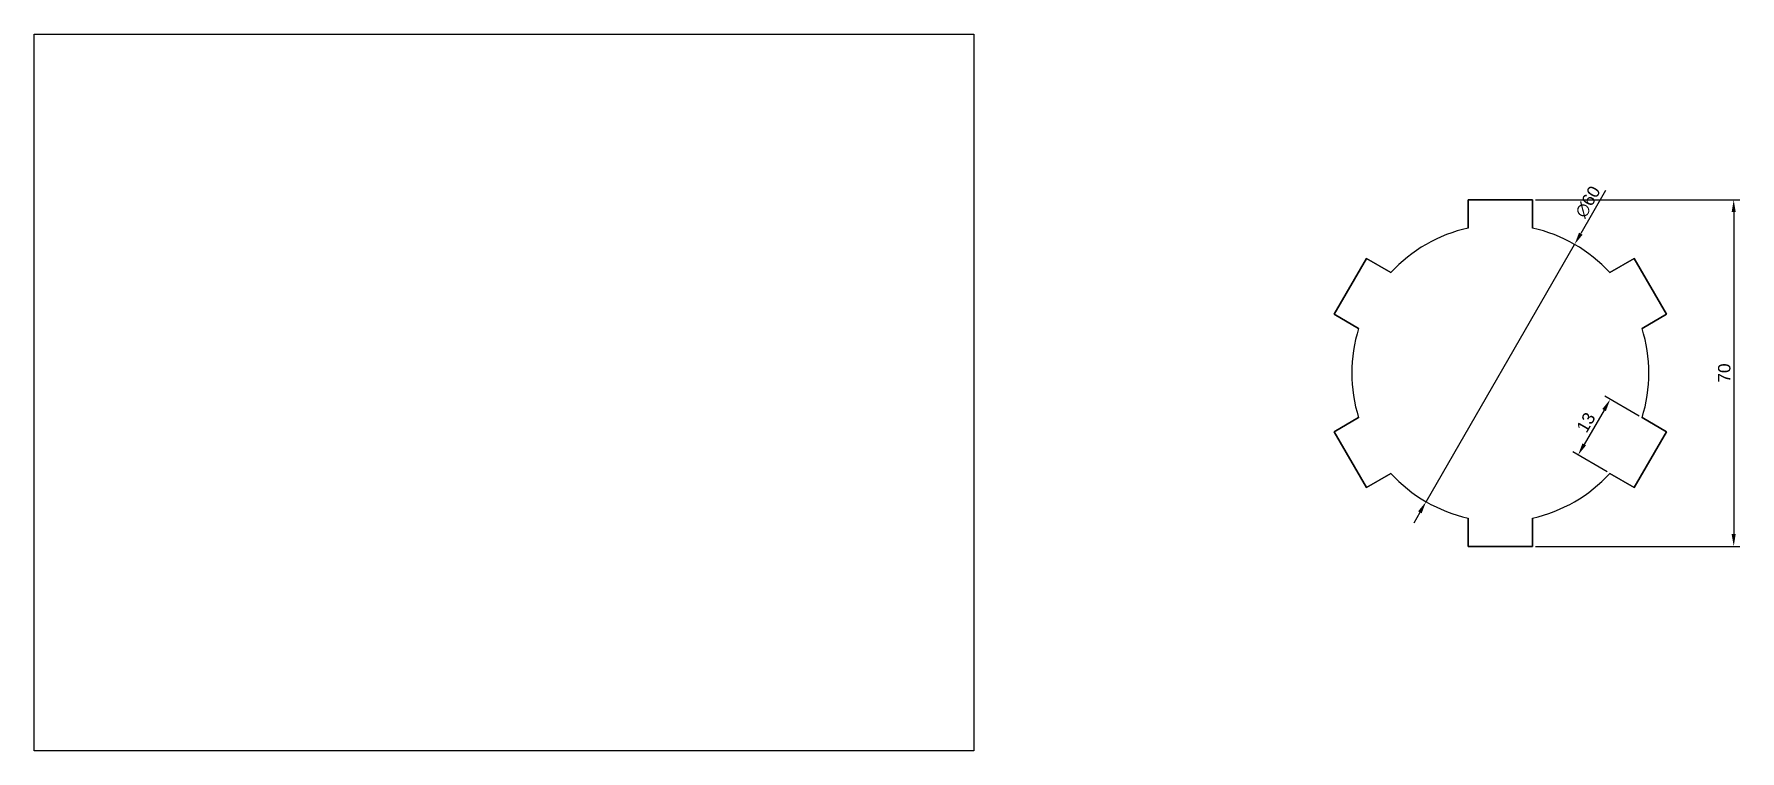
# Model space of a CAD drawing. Header units: millimetres. Extents: x 96 to 2102, y 1468 to 9975.
# Drawn here: x 132.5 to 477, y 8222.6 to 8367.4 of the extents above; entities that cross this region are included whole.
import ezdxf

# ---------------------------------------------------------------- set-up
doc = ezdxf.new("R2010")
doc.units = ezdxf.units.MM
doc.layers.add('可见的轮廓线', color=3, linetype='Continuous', lineweight=30)
doc.layers.add('尺寸线', color=5, linetype='Continuous')
doc.layers.add('标题栏', color=7, linetype='Continuous')
doc.styles.get("Standard").update_dxf_attribs({"font": 'arial.ttf'})
doc.dimstyles.new('ISO-25', dxfattribs={"dimtxt": 2.5, "dimasz": 2.5, "dimexe": 1.25, "dimexo": 0.625, "dimtad": 1, "dimdec": 0, "dimtxsty": 'Standard', "dimcen": 2.5, "dimadec": 0, "dimazin": 0, "dimtfac": 1, "dimtdec": 0, "dimtmove": 0, "dimatfit": 3, "dimfxl": 1, "dimarcsym": 0})
picture_1 = doc.add_image_def('image5.jpg', size_in_pixel=(350, 267))

msp = doc.modelspace()

# ---------------------------------------------------------------- blocks, each defined once
blk = doc.blocks.new('*D25')
at = {"layer": 'Defpoints', "color": 0, "transparency": 16777216}
for p in [(443.65, 8324.93), (413.65, 8272.96)]:
    blk.add_point(p, dxfattribs=at)
at = {"layer": '尺寸线', "color": 0, "lineweight": -2, "transparency": 16777216}
for p, q in [((449.92, 8335.79), (444.9, 8327.09)), ((413.65, 8272.96), (443.65, 8324.93)), ((412.4, 8270.8), (411.15, 8268.63))]:
    blk.add_line(p, q, dxfattribs=at)
at = {"layer": '尺寸线', "color": 0, "transparency": 16777216}
for points in [[(444.54, 8327.3), (445.26, 8326.88), (443.65, 8324.93)], [(412.04, 8271.01), (412.76, 8270.59), (413.65, 8272.96)]]:
    blk.add_solid(points, dxfattribs=at)
at = {"layer": '尺寸线', "color": 0, "transparency": 16777216, "insert": (446.33, 8333.51), "char_height": 2.5, "attachment_point": 5, "rotation": 60}
blk.add_mtext('∅60', dxfattribs=at)
blk = doc.blocks.new('*D26')
at = {"layer": 'Defpoints', "color": 0, "transparency": 16777216}
for p in [(457.26, 8289.93), (444.35, 8282.38), (450.76, 8278.67)]:
    blk.add_point(p, dxfattribs=at)
at = {"layer": '尺寸线', "color": 0, "lineweight": -2, "transparency": 16777216}
for p, q in [((456.72, 8290.24), (449.77, 8294.26)), ((449.6, 8291.47), (445.6, 8284.54)), ((450.22, 8278.98), (443.27, 8283))]:
    blk.add_line(p, q, dxfattribs=at)
at = {"layer": '尺寸线', "color": 0, "transparency": 16777216}
for points in [[(449.24, 8291.68), (449.96, 8291.26), (450.85, 8293.63)], [(445.24, 8284.75), (445.96, 8284.33), (444.35, 8282.38)]]:
    blk.add_solid(points, dxfattribs=at)
at = {"layer": '尺寸线', "color": 0, "transparency": 16777216, "insert": (445.95, 8288.96), "char_height": 2.5, "attachment_point": 5, "rotation": 60}
blk.add_mtext('13', dxfattribs=at)
blk = doc.blocks.new('*D27')
at = {"layer": 'Defpoints', "color": 0, "transparency": 16777216}
for p in [(435.15, 8333.94), (435.15, 8263.94), (475.78, 8263.94)]:
    blk.add_point(p, dxfattribs=at)
at = {"layer": '尺寸线', "color": 0, "lineweight": -2, "transparency": 16777216}
for p, q in [((435.78, 8333.94), (477.03, 8333.94)), ((475.78, 8331.44), (475.78, 8266.44)), ((435.78, 8263.94), (477.03, 8263.94))]:
    blk.add_line(p, q, dxfattribs=at)
at = {"layer": '尺寸线', "color": 0, "transparency": 16777216}
for points in [[(475.36, 8331.44), (476.19, 8331.44), (475.78, 8333.94)], [(475.36, 8266.44), (476.19, 8266.44), (475.78, 8263.94)]]:
    blk.add_solid(points, dxfattribs=at)
at = {"layer": '尺寸线', "color": 0, "transparency": 16777216, "insert": (473.88, 8298.94), "char_height": 2.5, "attachment_point": 5, "rotation": 90}
blk.add_mtext('70', dxfattribs=at)

# ---------------------------------------------------------------- dimensions: what is measured, and where the dimension line sits
at = {"layer": '尺寸线'}
dim = msp.add_diameter_dim_2p(p1=(413.65, 8272.96), p2=(443.65, 8324.93), dimstyle='ISO-25', dxfattribs=at)
dim.commit()
dim.dimension.update_dxf_attribs({"geometry": '*D25', "text_midpoint": (446.33, 8333.51)})
dim = msp.add_linear_dim(base=(475.78, 8263.94), p1=(435.15, 8333.94), p2=(435.15, 8263.94), angle=90, dimstyle='ISO-25', dxfattribs=at)
dim.commit()
dim.dimension.update_dxf_attribs({"geometry": '*D27', "text_midpoint": (473.88, 8298.94)})
dim = msp.add_aligned_dim(p1=(457.26, 8289.93), p2=(450.76, 8278.67), distance=-7.41, dimstyle='ISO-25', dxfattribs=at)
dim.commit()
dim.dimension.update_dxf_attribs({"geometry": '*D26', "text_midpoint": (445.95, 8288.96)})

# ---------------------------------------------------------------- linework, layer by layer
at = {"layer": '可见的轮廓线'}
for p, q in [((422.15, 8333.94), (422.15, 8328.23)), ((422.15, 8333.94), (435.15, 8333.94)), ((435.15, 8333.94), (422.15, 8333.94)), ((422.15, 8328.23), (422.15, 8333.94)), ((435.15, 8333.94), (435.15, 8328.23)), ((435.15, 8328.23), (435.15, 8333.94)), ((395.09, 8310.82), (401.59, 8322.07)), ((401.59, 8322.07), (395.09, 8310.82)), ((401.59, 8322.07), (406.54, 8319.22)), ((406.54, 8319.22), (401.59, 8322.07)), ((455.71, 8322.07), (450.76, 8319.22)), ((450.76, 8319.22), (455.71, 8322.07)), ((462.21, 8310.82), (455.71, 8322.07)), ((455.71, 8322.07), (462.21, 8310.82)), ((395.09, 8310.82), (400.04, 8307.96)), ((400.04, 8307.96), (395.09, 8310.82)), ((462.21, 8310.82), (457.26, 8307.96)), ((457.26, 8307.96), (462.21, 8310.82)), ((428.65, 8298.94), (428.65, 8298.94)), ((395.09, 8287.07), (400.04, 8289.93)), ((400.04, 8289.93), (395.09, 8287.07)), ((462.21, 8287.07), (457.26, 8289.93)), ((457.26, 8289.93), (462.21, 8287.07)), ((401.59, 8275.82), (395.09, 8287.07)), ((395.09, 8287.07), (401.59, 8275.82)), ((455.71, 8275.82), (462.21, 8287.07)), ((462.21, 8287.07), (455.71, 8275.82)), ((401.59, 8275.82), (406.54, 8278.67)), ((406.54, 8278.67), (401.59, 8275.82)), ((455.71, 8275.82), (450.76, 8278.67)), ((450.76, 8278.67), (455.71, 8275.82)), ((422.15, 8263.94), (422.15, 8269.66)), ((422.15, 8269.66), (422.15, 8263.94)), ((435.15, 8263.94), (435.15, 8269.66)), ((435.15, 8269.66), (435.15, 8263.94)), ((422.15, 8263.94), (435.15, 8263.94)), ((435.15, 8263.94), (422.15, 8263.94))]:
    msp.add_line(p, q, dxfattribs=at)
msp.add_lwpolyline([(422.15, 8263.94), (422.15, 8263.94)], close=True, dxfattribs=at)
for start, end in [(102.5133, 137.4867), (42.5133, 77.4867), (162.5133, 197.4867), (342.5133, 17.4867), (222.5133, 257.4867), (282.5133, 317.4867)]:
    msp.add_arc((428.65, 8298.94), 30, start, end, dxfattribs=at)

msp.set_redraw_order([(e.dxf.handle, doc.entitydb.next_handle()) for e in msp.query("TEXT MTEXT ATTDEF DIMENSION ARC_DIMENSION")])  # texts and dimensions are drawn at this point

# ---------------------------------------------------------------- pictures from other files: only their frames are drawn
at = {"layer": '标题栏'}
image = msp.add_image(picture_1, insert=(132.55, 8222.63), size_in_units=(189.76, 144.76), dxfattribs=at)
image.dxf.flags = 7

doc.saveas('drawing.dxf')
